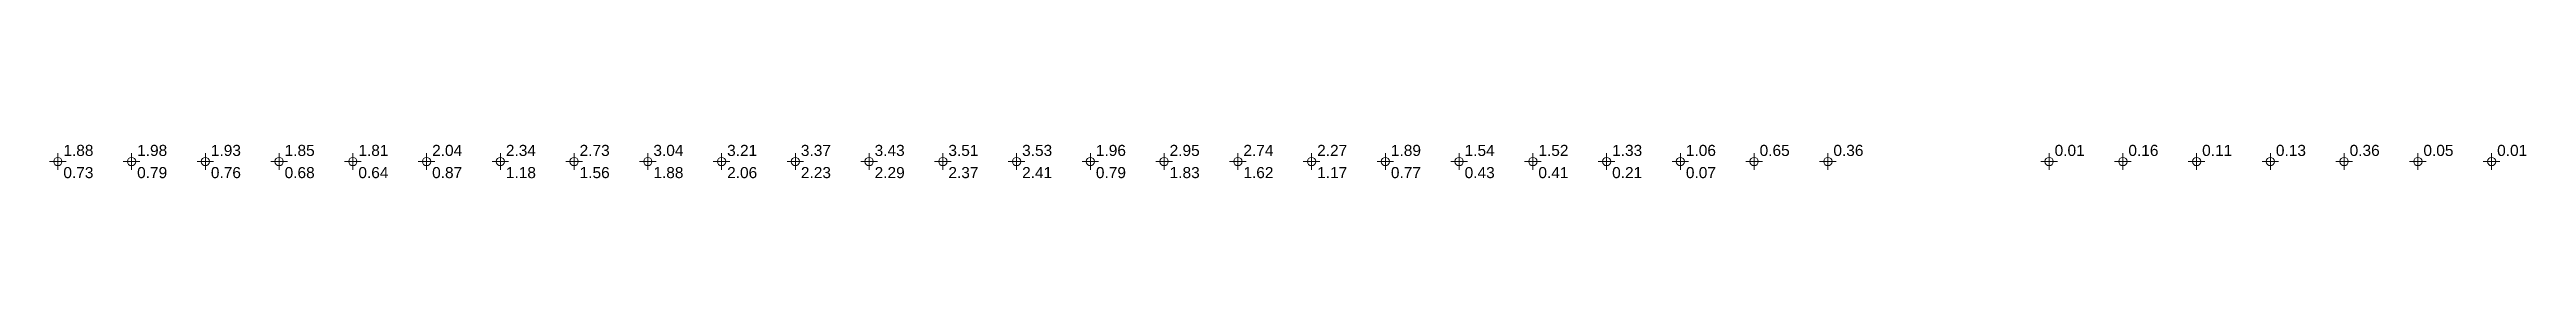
# Model space of a CAD drawing. Extents: x 64444 to 71224, y 9539 to 12461.
# Drawn here: x 64444 to 66124, y 11939 to 11961 of the extents above; entities that cross this region are included whole.
import ezdxf

# ---------------------------------------------------------------- set-up
doc = ezdxf.new("R2010")
doc.units = 0
doc.header["$MEASUREMENT"] = 0
doc.layers.get('0').update_dxf_attribs({"linetype": 'CONTINUOUS'})
doc.layers.add('scalars', color=7, linetype='CONTINUOUS', lineweight=9)
doc.styles.get("Standard").update_dxf_attribs({"font": 'arial.ttf'})

# ---------------------------------------------------------------- blocks, each defined once
blk = doc.blocks.new('SYMBOL')
at = {"color": 0}
for points in [[(-0.75, 0, 0), (0.75, 0, 0)], [(0, -0.75, 0), (0, 0.75, 0)]]:
    blk.add_polyline3d(points, dxfattribs=at)
blk.add_circle((0, 0), 0.375, dxfattribs=at)
for tag, p in [('VAL1', (0.5, 0.5)), ('VAL2', (0.5, -1.5))]:
    blk.add_attdef(tag, p, '', height=1, dxfattribs=at)

msp = doc.modelspace()

# ---------------------------------------------------------------- block references
at = {"layer": 'scalars', "xscale": 7.5, "yscale": 7.5}
for p, values in [((64450, 11950), {'VAL2': '0.73', 'VAL1': '1.88'}), ((64500, 11950), {'VAL2': '0.79', 'VAL1': '1.98'}), ((64550, 11950), {'VAL2': '0.76', 'VAL1': '1.93'}), ((64600, 11950), {'VAL2': '0.68', 'VAL1': '1.85'}), ((64650, 11950), {'VAL2': '0.64', 'VAL1': '1.81'}), ((64700, 11950), {'VAL2': '0.87', 'VAL1': '2.04'}), ((64750, 11950), {'VAL2': '1.18', 'VAL1': '2.34'}), ((64800, 11950), {'VAL2': '1.56', 'VAL1': '2.73'}), ((64850, 11950), {'VAL2': '1.88', 'VAL1': '3.04'}), ((64900, 11950), {'VAL2': '2.06', 'VAL1': '3.21'}), ((64950, 11950), {'VAL2': '2.23', 'VAL1': '3.37'}), ((65000, 11950), {'VAL2': '2.29', 'VAL1': '3.43'}), ((65050, 11950), {'VAL2': '2.37', 'VAL1': '3.51'}), ((65100, 11950), {'VAL2': '2.41', 'VAL1': '3.53'}), ((65150, 11950), {'VAL2': '0.79', 'VAL1': '1.96'}), ((65200, 11950), {'VAL2': '1.83', 'VAL1': '2.95'}), ((65250, 11950), {'VAL2': '1.62', 'VAL1': '2.74'}), ((65300, 11950), {'VAL2': '1.17', 'VAL1': '2.27'}), ((65350, 11950), {'VAL2': '0.77', 'VAL1': '1.89'}), ((65400, 11950), {'VAL2': '0.43', 'VAL1': '1.54'}), ((65450, 11950), {'VAL2': '0.41', 'VAL1': '1.52'}), ((65500, 11950), {'VAL2': '0.21', 'VAL1': '1.33'}), ((65550, 11950), {'VAL2': '0.07', 'VAL1': '1.06'})]:
    msp.add_blockref('SYMBOL', p, dxfattribs=at).add_auto_attribs(values)
at = {"layer": 'scalars'}
ref = msp.add_blockref('SYMBOL', (65600, 11950), dxfattribs=dict(at, xscale=7.5, yscale=7.5))
ref.add_attrib('VAL1', '0.65', (65603.75, 11953.75), dxfattribs={"layer": '0', "color": 0, "height": 7.5})
ref = msp.add_blockref('SYMBOL', (65650, 11950), dxfattribs=dict(at, xscale=7.5, yscale=7.5))
ref.add_attrib('VAL1', '0.36', (65653.75, 11953.75), dxfattribs={"layer": '0', "color": 0, "height": 7.5})
ref = msp.add_blockref('SYMBOL', (65800, 11950), dxfattribs=dict(at, xscale=7.5, yscale=7.5))
ref.add_attrib('VAL1', '0.01', (65803.75, 11953.75), dxfattribs={"layer": '0', "color": 0, "height": 7.5})
ref = msp.add_blockref('SYMBOL', (65850, 11950), dxfattribs=dict(at, xscale=7.5, yscale=7.5))
ref.add_attrib('VAL1', '0.16', (65853.75, 11953.75), dxfattribs={"layer": '0', "color": 0, "height": 7.5})
ref = msp.add_blockref('SYMBOL', (65900, 11950), dxfattribs=dict(at, xscale=7.5, yscale=7.5))
ref.add_attrib('VAL1', '0.11', (65903.75, 11953.75), dxfattribs={"layer": '0', "color": 0, "height": 7.5})
ref = msp.add_blockref('SYMBOL', (65950, 11950), dxfattribs=dict(at, xscale=7.5, yscale=7.5))
ref.add_attrib('VAL1', '0.13', (65953.75, 11953.75), dxfattribs={"layer": '0', "color": 0, "height": 7.5})
ref = msp.add_blockref('SYMBOL', (66000, 11950), dxfattribs=dict(at, xscale=7.5, yscale=7.5))
ref.add_attrib('VAL1', '0.36', (66003.75, 11953.75), dxfattribs={"layer": '0', "color": 0, "height": 7.5})
ref = msp.add_blockref('SYMBOL', (66050, 11950), dxfattribs=dict(at, xscale=7.5, yscale=7.5))
ref.add_attrib('VAL1', '0.05', (66053.75, 11953.75), dxfattribs={"layer": '0', "color": 0, "height": 7.5})
ref = msp.add_blockref('SYMBOL', (66100, 11950), dxfattribs=dict(at, xscale=7.5, yscale=7.5))
ref.add_attrib('VAL1', '0.01', (66103.75, 11953.75), dxfattribs={"layer": '0', "color": 0, "height": 7.5})

doc.saveas('drawing.dxf')
